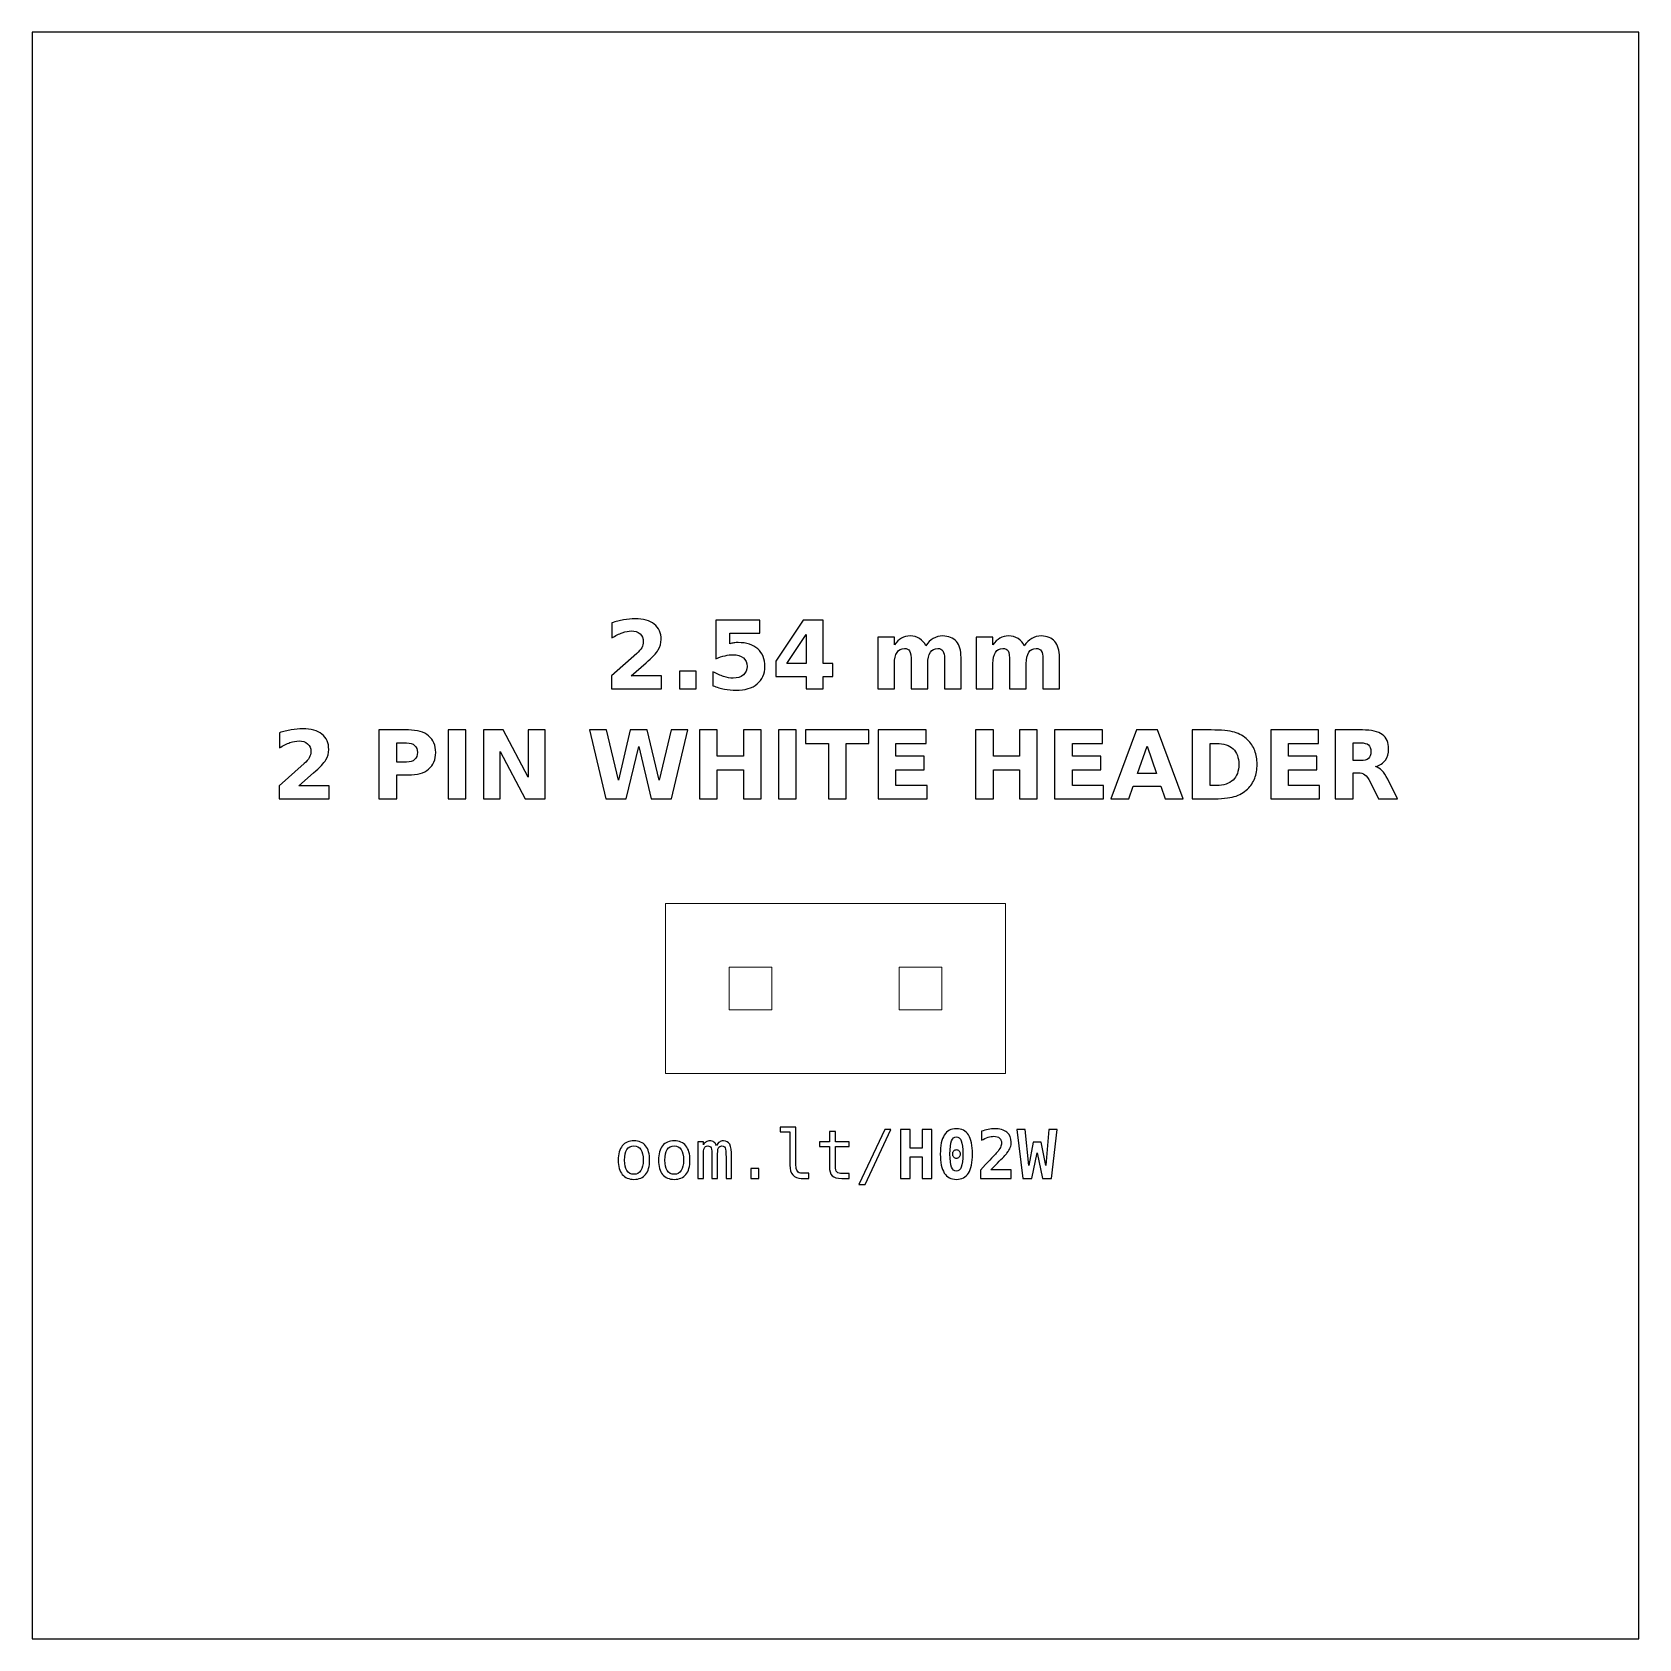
# Model space of a CAD drawing. Header units: centimetres. Extents: x -11.7 to -9.3, y -16.05 to -13.65.
import ezdxf

# ---------------------------------------------------------------- set-up
doc = ezdxf.new("R2010")
doc.units = ezdxf.units.CM
doc.header["$MEASUREMENT"] = 0
doc.layers.add('Layer 1', color=7, linetype='Continuous')

msp = doc.modelspace()

# ---------------------------------------------------------------- linework, layer by layer
at = {"layer": 'Layer 1', "color": 7}
msp.add_lwpolyline([(-11.7, -16.05), (-9.3, -16.05), (-9.3, -13.65), (-11.7, -13.65), (-11.7, -16.05)], close=True, dxfattribs=at)
at = {"layer": 'Layer 1', "color": 7, "lineweight": 20}
for points in [[(-10.75401, -15.20555), (-10.24601, -15.20555), (-10.24601, -14.95155), (-10.75401, -14.95155), (-10.75401, -15.20555)], [(-10.65901, -15.11055), (-10.59501, -15.11055), (-10.59501, -15.04655), (-10.65901, -15.04655), (-10.65901, -15.11055)], [(-10.40501, -15.11055), (-10.34101, -15.11055), (-10.34101, -15.04655), (-10.40501, -15.04655), (-10.40501, -15.11055)]]:
    msp.add_lwpolyline(points, close=True, dxfattribs=at)
at = {"layer": 'Layer 1', "color": 250}
for points, knots in [([(-10.80503, -14.61152), (-10.80503, -14.61152), (-10.75975, -14.61152), (-10.75975, -14.61152), (-10.75975, -14.61152), (-10.75975, -14.61152), (-10.75975, -14.63102), (-10.75975, -14.63102), (-10.75975, -14.63102), (-10.75975, -14.63102), (-10.83452, -14.63102), (-10.83452, -14.63102), (-10.83452, -14.63102), (-10.83452, -14.63102), (-10.83452, -14.61152), (-10.83452, -14.61152), (-10.83452, -14.61152), (-10.83452, -14.61152), (-10.79696, -14.57839), (-10.79696, -14.57839), (-10.79696, -14.57839), (-10.7936, -14.57535), (-10.79113, -14.57239), (-10.78953, -14.5695), (-10.78953, -14.5695), (-10.78791, -14.5666), (-10.78711, -14.56359), (-10.78711, -14.56046), (-10.78711, -14.56046), (-10.78711, -14.55564), (-10.78873, -14.55176), (-10.79197, -14.54882), (-10.79197, -14.54882), (-10.7952, -14.54588), (-10.7995, -14.54443), (-10.80489, -14.54443), (-10.80489, -14.54443), (-10.80902, -14.54443), (-10.81354, -14.54532), (-10.81846, -14.54708), (-10.81846, -14.54708), (-10.82337, -14.54885), (-10.82864, -14.55148), (-10.83424, -14.55496), (-10.83424, -14.55496), (-10.83424, -14.55496), (-10.83424, -14.53236), (-10.83424, -14.53236), (-10.83424, -14.53236), (-10.82826, -14.53039), (-10.82236, -14.52888), (-10.81653, -14.52785), (-10.81653, -14.52785), (-10.81069, -14.52681), (-10.80498, -14.52629), (-10.79936, -14.52629), (-10.79936, -14.52629), (-10.78706, -14.52629), (-10.77749, -14.529), (-10.77067, -14.53443), (-10.77067, -14.53443), (-10.76385, -14.53984), (-10.76044, -14.54739), (-10.76044, -14.5571), (-10.76044, -14.5571), (-10.76044, -14.5627), (-10.76189, -14.56792), (-10.76479, -14.57277), (-10.76479, -14.57277), (-10.76768, -14.57761), (-10.77377, -14.5841), (-10.78304, -14.59224), (-10.78304, -14.59224), (-10.78304, -14.59224), (-10.80503, -14.61152), (-10.80503, -14.61152)], [0, 0, 0, 0, 0.0526316, 0.0526316, 0.0526316, 0.0526316, 0.1052632, 0.1052632, 0.1052632, 0.1052632, 0.1578947, 0.1578947, 0.1578947, 0.1578947, 0.2105263, 0.2105263, 0.2105263, 0.2105263, 0.2631579, 0.2631579, 0.2631579, 0.2631579, 0.3157895, 0.3157895, 0.3157895, 0.3157895, 0.3684211, 0.3684211, 0.3684211, 0.3684211, 0.4210526, 0.4210526, 0.4210526, 0.4210526, 0.4736842, 0.4736842, 0.4736842, 0.4736842, 0.5263158, 0.5263158, 0.5263158, 0.5263158, 0.5789474, 0.5789474, 0.5789474, 0.5789474, 0.6315789, 0.6315789, 0.6315789, 0.6315789, 0.6842105, 0.6842105, 0.6842105, 0.6842105, 0.7368421, 0.7368421, 0.7368421, 0.7368421, 0.7894737, 0.7894737, 0.7894737, 0.7894737, 0.8421053, 0.8421053, 0.8421053, 0.8421053, 0.8947368, 0.8947368, 0.8947368, 0.8947368, 0.9473684, 0.9473684, 0.9473684, 0.9473684, 1, 1, 1, 1]), ([(-10.67894, -14.52815), (-10.67894, -14.52815), (-10.613, -14.52815), (-10.613, -14.52815), (-10.613, -14.52815), (-10.613, -14.52815), (-10.613, -14.54765), (-10.613, -14.54765), (-10.613, -14.54765), (-10.613, -14.54765), (-10.6578, -14.54765), (-10.6578, -14.54765), (-10.6578, -14.54765), (-10.6578, -14.54765), (-10.6578, -14.56357), (-10.6578, -14.56357), (-10.6578, -14.56357), (-10.65578, -14.56303), (-10.65375, -14.56261), (-10.65171, -14.5623), (-10.65171, -14.5623), (-10.64966, -14.56199), (-10.64752, -14.56185), (-10.64533, -14.56185), (-10.64533, -14.56185), (-10.63278, -14.56185), (-10.62302, -14.56498), (-10.61603, -14.57126), (-10.61603, -14.57126), (-10.60905, -14.57752), (-10.60557, -14.58626), (-10.60557, -14.59746), (-10.60557, -14.59746), (-10.60557, -14.60858), (-10.60938, -14.61729), (-10.61697, -14.62359), (-10.61697, -14.62359), (-10.62457, -14.62987), (-10.63513, -14.63302), (-10.64863, -14.63302), (-10.64863, -14.63302), (-10.65446, -14.63302), (-10.66025, -14.63245), (-10.66596, -14.63133), (-10.66596, -14.63133), (-10.67168, -14.6302), (-10.67737, -14.6285), (-10.68301, -14.6262), (-10.68301, -14.6262), (-10.68301, -14.6262), (-10.68301, -14.60531), (-10.68301, -14.60531), (-10.68301, -14.60531), (-10.67741, -14.60854), (-10.6721, -14.61094), (-10.66707, -14.61253), (-10.66707, -14.61253), (-10.66203, -14.61416), (-10.65728, -14.61496), (-10.65284, -14.61496), (-10.65284, -14.61496), (-10.64639, -14.61496), (-10.64134, -14.61338), (-10.63764, -14.61023), (-10.63764, -14.61023), (-10.63395, -14.6071), (-10.63209, -14.60285), (-10.63209, -14.59746), (-10.63209, -14.59746), (-10.63209, -14.59205), (-10.63395, -14.58779), (-10.63764, -14.58467), (-10.63764, -14.58467), (-10.64134, -14.58154), (-10.64639, -14.57999), (-10.65284, -14.57999), (-10.65284, -14.57999), (-10.65665, -14.57999), (-10.66072, -14.58048), (-10.66502, -14.58147), (-10.66502, -14.58147), (-10.66935, -14.58245), (-10.67398, -14.58398), (-10.67894, -14.58605), (-10.67894, -14.58605), (-10.67894, -14.58605), (-10.67894, -14.52815), (-10.67894, -14.52815)], [0, 0, 0, 0, 0.0454545, 0.0454545, 0.0454545, 0.0454545, 0.0909091, 0.0909091, 0.0909091, 0.0909091, 0.1363636, 0.1363636, 0.1363636, 0.1363636, 0.1818182, 0.1818182, 0.1818182, 0.1818182, 0.2272727, 0.2272727, 0.2272727, 0.2272727, 0.2727273, 0.2727273, 0.2727273, 0.2727273, 0.3181818, 0.3181818, 0.3181818, 0.3181818, 0.3636364, 0.3636364, 0.3636364, 0.3636364, 0.4090909, 0.4090909, 0.4090909, 0.4090909, 0.4545455, 0.4545455, 0.4545455, 0.4545455, 0.5, 0.5, 0.5, 0.5, 0.5454545, 0.5454545, 0.5454545, 0.5454545, 0.5909091, 0.5909091, 0.5909091, 0.5909091, 0.6363636, 0.6363636, 0.6363636, 0.6363636, 0.6818182, 0.6818182, 0.6818182, 0.6818182, 0.7272727, 0.7272727, 0.7272727, 0.7272727, 0.7727273, 0.7727273, 0.7727273, 0.7727273, 0.8181818, 0.8181818, 0.8181818, 0.8181818, 0.8636364, 0.8636364, 0.8636364, 0.8636364, 0.9090909, 0.9090909, 0.9090909, 0.9090909, 0.9545455, 0.9545455, 0.9545455, 0.9545455, 1, 1, 1, 1]), ([(-10.54816, -14.52815), (-10.54816, -14.52815), (-10.51866, -14.52815), (-10.51866, -14.52815), (-10.51866, -14.52815), (-10.51866, -14.52815), (-10.51866, -14.59306), (-10.51866, -14.59306), (-10.51866, -14.59306), (-10.51866, -14.59306), (-10.50399, -14.59306), (-10.50399, -14.59306), (-10.50399, -14.59306), (-10.50399, -14.59306), (-10.50399, -14.61228), (-10.50399, -14.61228), (-10.50399, -14.61228), (-10.50399, -14.61228), (-10.51866, -14.61228), (-10.51866, -14.61228), (-10.51866, -14.61228), (-10.51866, -14.61228), (-10.51866, -14.63102), (-10.51866, -14.63102), (-10.51866, -14.63102), (-10.51866, -14.63102), (-10.54373, -14.63102), (-10.54373, -14.63102), (-10.54373, -14.63102), (-10.54373, -14.63102), (-10.54373, -14.61228), (-10.54373, -14.61228), (-10.54373, -14.61228), (-10.54373, -14.61228), (-10.58936, -14.61228), (-10.58936, -14.61228), (-10.58936, -14.61228), (-10.58936, -14.61228), (-10.58936, -14.58953), (-10.58936, -14.58953), (-10.58936, -14.58953), (-10.58936, -14.58953), (-10.54816, -14.52815), (-10.54816, -14.52815)], [0, 0, 0, 0, 0.0909091, 0.0909091, 0.0909091, 0.0909091, 0.1818182, 0.1818182, 0.1818182, 0.1818182, 0.2727273, 0.2727273, 0.2727273, 0.2727273, 0.3636364, 0.3636364, 0.3636364, 0.3636364, 0.4545455, 0.4545455, 0.4545455, 0.4545455, 0.5454545, 0.5454545, 0.5454545, 0.5454545, 0.6363636, 0.6363636, 0.6363636, 0.6363636, 0.7272727, 0.7272727, 0.7272727, 0.7272727, 0.8181818, 0.8181818, 0.8181818, 0.8181818, 0.9090909, 0.9090909, 0.9090909, 0.9090909, 1, 1, 1, 1]), ([(-10.54373, -14.55), (-10.54373, -14.55), (-10.57283, -14.59306), (-10.57283, -14.59306), (-10.57283, -14.59306), (-10.57283, -14.59306), (-10.54373, -14.59306), (-10.54373, -14.59306), (-10.54373, -14.59306), (-10.54373, -14.59306), (-10.54373, -14.55), (-10.54373, -14.55)], [0, 0, 0, 0, 0.3333333, 0.3333333, 0.3333333, 0.3333333, 0.6666667, 0.6666667, 0.6666667, 0.6666667, 1, 1, 1, 1]), ([(-10.36502, -14.56667), (-10.36189, -14.5619), (-10.3582, -14.55825), (-10.35389, -14.55576), (-10.35389, -14.55576), (-10.34959, -14.55324), (-10.34489, -14.552), (-10.33974, -14.552), (-10.33974, -14.552), (-10.33087, -14.552), (-10.32412, -14.55473), (-10.31949, -14.56021), (-10.31949, -14.56021), (-10.31485, -14.56566), (-10.31252, -14.57361), (-10.31252, -14.58403), (-10.31252, -14.58403), (-10.31252, -14.58403), (-10.31252, -14.63102), (-10.31252, -14.63102), (-10.31252, -14.63102), (-10.31252, -14.63102), (-10.33734, -14.63102), (-10.33734, -14.63102), (-10.33734, -14.63102), (-10.33734, -14.63102), (-10.33734, -14.59078), (-10.33734, -14.59078), (-10.33734, -14.59078), (-10.33729, -14.59019), (-10.33727, -14.58958), (-10.33724, -14.58892), (-10.33724, -14.58892), (-10.33722, -14.58829), (-10.3372, -14.58737), (-10.3372, -14.58617), (-10.3372, -14.58617), (-10.3372, -14.58071), (-10.33799, -14.57674), (-10.33962, -14.57429), (-10.33962, -14.57429), (-10.34122, -14.57182), (-10.3438, -14.5706), (-10.34738, -14.5706), (-10.34738, -14.5706), (-10.35208, -14.5706), (-10.35568, -14.57253), (-10.35824, -14.57639), (-10.35824, -14.57639), (-10.36078, -14.58024), (-10.3621, -14.58582), (-10.3622, -14.59313), (-10.3622, -14.59313), (-10.3622, -14.59313), (-10.3622, -14.63102), (-10.3622, -14.63102), (-10.3622, -14.63102), (-10.3622, -14.63102), (-10.38701, -14.63102), (-10.38701, -14.63102), (-10.38701, -14.63102), (-10.38701, -14.63102), (-10.38701, -14.59078), (-10.38701, -14.59078), (-10.38701, -14.59078), (-10.38701, -14.58224), (-10.38774, -14.57674), (-10.38922, -14.57429), (-10.38922, -14.57429), (-10.39068, -14.57182), (-10.39329, -14.5706), (-10.39705, -14.5706), (-10.39705, -14.5706), (-10.4018, -14.5706), (-10.40545, -14.57255), (-10.40801, -14.57643), (-10.40801, -14.57643), (-10.41057, -14.58031), (-10.41187, -14.58584), (-10.41187, -14.59306), (-10.41187, -14.59306), (-10.41187, -14.59306), (-10.41187, -14.63102), (-10.41187, -14.63102), (-10.41187, -14.63102), (-10.41187, -14.63102), (-10.43668, -14.63102), (-10.43668, -14.63102), (-10.43668, -14.63102), (-10.43668, -14.63102), (-10.43668, -14.55386), (-10.43668, -14.55386), (-10.43668, -14.55386), (-10.43668, -14.55386), (-10.41187, -14.55386), (-10.41187, -14.55386), (-10.41187, -14.55386), (-10.41187, -14.55386), (-10.41187, -14.56517), (-10.41187, -14.56517), (-10.41187, -14.56517), (-10.40883, -14.56079), (-10.40535, -14.55753), (-10.40142, -14.55531), (-10.40142, -14.55531), (-10.3975, -14.5531), (-10.39317, -14.552), (-10.38844, -14.552), (-10.38844, -14.552), (-10.38313, -14.552), (-10.3784, -14.55329), (-10.37433, -14.55586), (-10.37433, -14.55586), (-10.37024, -14.55844), (-10.36713, -14.56204), (-10.36502, -14.56667)], [0, 0, 0, 0, 0.0344828, 0.0344828, 0.0344828, 0.0344828, 0.0689655, 0.0689655, 0.0689655, 0.0689655, 0.1034483, 0.1034483, 0.1034483, 0.1034483, 0.137931, 0.137931, 0.137931, 0.137931, 0.1724138, 0.1724138, 0.1724138, 0.1724138, 0.2068966, 0.2068966, 0.2068966, 0.2068966, 0.2413793, 0.2413793, 0.2413793, 0.2413793, 0.2758621, 0.2758621, 0.2758621, 0.2758621, 0.3103448, 0.3103448, 0.3103448, 0.3103448, 0.3448276, 0.3448276, 0.3448276, 0.3448276, 0.3793103, 0.3793103, 0.3793103, 0.3793103, 0.4137931, 0.4137931, 0.4137931, 0.4137931, 0.4482759, 0.4482759, 0.4482759, 0.4482759, 0.4827586, 0.4827586, 0.4827586, 0.4827586, 0.5172414, 0.5172414, 0.5172414, 0.5172414, 0.5517241, 0.5517241, 0.5517241, 0.5517241, 0.5862069, 0.5862069, 0.5862069, 0.5862069, 0.6206897, 0.6206897, 0.6206897, 0.6206897, 0.6551724, 0.6551724, 0.6551724, 0.6551724, 0.6896552, 0.6896552, 0.6896552, 0.6896552, 0.7241379, 0.7241379, 0.7241379, 0.7241379, 0.7586207, 0.7586207, 0.7586207, 0.7586207, 0.7931034, 0.7931034, 0.7931034, 0.7931034, 0.8275862, 0.8275862, 0.8275862, 0.8275862, 0.862069, 0.862069, 0.862069, 0.862069, 0.8965517, 0.8965517, 0.8965517, 0.8965517, 0.9310345, 0.9310345, 0.9310345, 0.9310345, 0.9655172, 0.9655172, 0.9655172, 0.9655172, 1, 1, 1, 1]), ([(-10.21798, -14.56667), (-10.21485, -14.5619), (-10.21116, -14.55825), (-10.20685, -14.55576), (-10.20685, -14.55576), (-10.20255, -14.55324), (-10.19785, -14.552), (-10.1927, -14.552), (-10.1927, -14.552), (-10.18383, -14.552), (-10.17708, -14.55473), (-10.17245, -14.56021), (-10.17245, -14.56021), (-10.16781, -14.56566), (-10.16548, -14.57361), (-10.16548, -14.58403), (-10.16548, -14.58403), (-10.16548, -14.58403), (-10.16548, -14.63102), (-10.16548, -14.63102), (-10.16548, -14.63102), (-10.16548, -14.63102), (-10.1903, -14.63102), (-10.1903, -14.63102), (-10.1903, -14.63102), (-10.1903, -14.63102), (-10.1903, -14.59078), (-10.1903, -14.59078), (-10.1903, -14.59078), (-10.19025, -14.59019), (-10.19023, -14.58958), (-10.1902, -14.58892), (-10.1902, -14.58892), (-10.19018, -14.58829), (-10.19016, -14.58737), (-10.19016, -14.58617), (-10.19016, -14.58617), (-10.19016, -14.58071), (-10.19095, -14.57674), (-10.19258, -14.57429), (-10.19258, -14.57429), (-10.19418, -14.57182), (-10.19676, -14.5706), (-10.20034, -14.5706), (-10.20034, -14.5706), (-10.20504, -14.5706), (-10.20864, -14.57253), (-10.2112, -14.57639), (-10.2112, -14.57639), (-10.21374, -14.58024), (-10.21506, -14.58582), (-10.21516, -14.59313), (-10.21516, -14.59313), (-10.21516, -14.59313), (-10.21516, -14.63102), (-10.21516, -14.63102), (-10.21516, -14.63102), (-10.21516, -14.63102), (-10.23997, -14.63102), (-10.23997, -14.63102), (-10.23997, -14.63102), (-10.23997, -14.63102), (-10.23997, -14.59078), (-10.23997, -14.59078), (-10.23997, -14.59078), (-10.23997, -14.58224), (-10.2407, -14.57674), (-10.24218, -14.57429), (-10.24218, -14.57429), (-10.24364, -14.57182), (-10.24625, -14.5706), (-10.25001, -14.5706), (-10.25001, -14.5706), (-10.25476, -14.5706), (-10.25841, -14.57255), (-10.26097, -14.57643), (-10.26097, -14.57643), (-10.26353, -14.58031), (-10.26483, -14.58584), (-10.26483, -14.59306), (-10.26483, -14.59306), (-10.26483, -14.59306), (-10.26483, -14.63102), (-10.26483, -14.63102), (-10.26483, -14.63102), (-10.26483, -14.63102), (-10.28964, -14.63102), (-10.28964, -14.63102), (-10.28964, -14.63102), (-10.28964, -14.63102), (-10.28964, -14.55386), (-10.28964, -14.55386), (-10.28964, -14.55386), (-10.28964, -14.55386), (-10.26483, -14.55386), (-10.26483, -14.55386), (-10.26483, -14.55386), (-10.26483, -14.55386), (-10.26483, -14.56517), (-10.26483, -14.56517), (-10.26483, -14.56517), (-10.26179, -14.56079), (-10.25831, -14.55753), (-10.25438, -14.55531), (-10.25438, -14.55531), (-10.25046, -14.5531), (-10.24613, -14.552), (-10.2414, -14.552), (-10.2414, -14.552), (-10.23609, -14.552), (-10.23136, -14.55329), (-10.22729, -14.55586), (-10.22729, -14.55586), (-10.2232, -14.55844), (-10.22009, -14.56204), (-10.21798, -14.56667)], [0, 0, 0, 0, 0.0344828, 0.0344828, 0.0344828, 0.0344828, 0.0689655, 0.0689655, 0.0689655, 0.0689655, 0.1034483, 0.1034483, 0.1034483, 0.1034483, 0.137931, 0.137931, 0.137931, 0.137931, 0.1724138, 0.1724138, 0.1724138, 0.1724138, 0.2068966, 0.2068966, 0.2068966, 0.2068966, 0.2413793, 0.2413793, 0.2413793, 0.2413793, 0.2758621, 0.2758621, 0.2758621, 0.2758621, 0.3103448, 0.3103448, 0.3103448, 0.3103448, 0.3448276, 0.3448276, 0.3448276, 0.3448276, 0.3793103, 0.3793103, 0.3793103, 0.3793103, 0.4137931, 0.4137931, 0.4137931, 0.4137931, 0.4482759, 0.4482759, 0.4482759, 0.4482759, 0.4827586, 0.4827586, 0.4827586, 0.4827586, 0.5172414, 0.5172414, 0.5172414, 0.5172414, 0.5517241, 0.5517241, 0.5517241, 0.5517241, 0.5862069, 0.5862069, 0.5862069, 0.5862069, 0.6206897, 0.6206897, 0.6206897, 0.6206897, 0.6551724, 0.6551724, 0.6551724, 0.6551724, 0.6896552, 0.6896552, 0.6896552, 0.6896552, 0.7241379, 0.7241379, 0.7241379, 0.7241379, 0.7586207, 0.7586207, 0.7586207, 0.7586207, 0.7931034, 0.7931034, 0.7931034, 0.7931034, 0.8275862, 0.8275862, 0.8275862, 0.8275862, 0.862069, 0.862069, 0.862069, 0.862069, 0.8965517, 0.8965517, 0.8965517, 0.8965517, 0.9310345, 0.9310345, 0.9310345, 0.9310345, 0.9655172, 0.9655172, 0.9655172, 0.9655172, 1, 1, 1, 1]), ([(-10.73311, -14.60435), (-10.73311, -14.60435), (-10.70829, -14.60435), (-10.70829, -14.60435), (-10.70829, -14.60435), (-10.70829, -14.60435), (-10.70829, -14.63102), (-10.70829, -14.63102), (-10.70829, -14.63102), (-10.70829, -14.63102), (-10.73311, -14.63102), (-10.73311, -14.63102), (-10.73311, -14.63102), (-10.73311, -14.63102), (-10.73311, -14.60435), (-10.73311, -14.60435)], [0, 0, 0, 0, 0.25, 0.25, 0.25, 0.25, 0.5, 0.5, 0.5, 0.5, 0.75, 0.75, 0.75, 0.75, 1, 1, 1, 1]), ([(-11.30151, -14.77577), (-11.30151, -14.77577), (-11.25623, -14.77577), (-11.25623, -14.77577), (-11.25623, -14.77577), (-11.25623, -14.77577), (-11.25623, -14.79527), (-11.25623, -14.79527), (-11.25623, -14.79527), (-11.25623, -14.79527), (-11.331, -14.79527), (-11.331, -14.79527), (-11.331, -14.79527), (-11.331, -14.79527), (-11.331, -14.77577), (-11.331, -14.77577), (-11.331, -14.77577), (-11.331, -14.77577), (-11.29344, -14.74264), (-11.29344, -14.74264), (-11.29344, -14.74264), (-11.29008, -14.7396), (-11.28761, -14.73664), (-11.28601, -14.73375), (-11.28601, -14.73375), (-11.28439, -14.73085), (-11.28359, -14.72784), (-11.28359, -14.72471), (-11.28359, -14.72471), (-11.28359, -14.71989), (-11.28521, -14.71601), (-11.28845, -14.71307), (-11.28845, -14.71307), (-11.29168, -14.71013), (-11.29598, -14.70868), (-11.30137, -14.70868), (-11.30137, -14.70868), (-11.3055, -14.70868), (-11.31002, -14.70957), (-11.31494, -14.71133), (-11.31494, -14.71133), (-11.31985, -14.7131), (-11.32512, -14.71573), (-11.33072, -14.71921), (-11.33072, -14.71921), (-11.33072, -14.71921), (-11.33072, -14.69661), (-11.33072, -14.69661), (-11.33072, -14.69661), (-11.32474, -14.69464), (-11.31884, -14.69313), (-11.31301, -14.6921), (-11.31301, -14.6921), (-11.30717, -14.69106), (-11.30146, -14.69054), (-11.29584, -14.69054), (-11.29584, -14.69054), (-11.28354, -14.69054), (-11.27397, -14.69325), (-11.26715, -14.69868), (-11.26715, -14.69868), (-11.26033, -14.70409), (-11.25692, -14.71164), (-11.25692, -14.72135), (-11.25692, -14.72135), (-11.25692, -14.72695), (-11.25837, -14.73217), (-11.26127, -14.73702), (-11.26127, -14.73702), (-11.26416, -14.74186), (-11.27025, -14.74835), (-11.27952, -14.75649), (-11.27952, -14.75649), (-11.27952, -14.75649), (-11.30151, -14.77577), (-11.30151, -14.77577)], [0, 0, 0, 0, 0.0526316, 0.0526316, 0.0526316, 0.0526316, 0.1052632, 0.1052632, 0.1052632, 0.1052632, 0.1578947, 0.1578947, 0.1578947, 0.1578947, 0.2105263, 0.2105263, 0.2105263, 0.2105263, 0.2631579, 0.2631579, 0.2631579, 0.2631579, 0.3157895, 0.3157895, 0.3157895, 0.3157895, 0.3684211, 0.3684211, 0.3684211, 0.3684211, 0.4210526, 0.4210526, 0.4210526, 0.4210526, 0.4736842, 0.4736842, 0.4736842, 0.4736842, 0.5263158, 0.5263158, 0.5263158, 0.5263158, 0.5789474, 0.5789474, 0.5789474, 0.5789474, 0.6315789, 0.6315789, 0.6315789, 0.6315789, 0.6842105, 0.6842105, 0.6842105, 0.6842105, 0.7368421, 0.7368421, 0.7368421, 0.7368421, 0.7894737, 0.7894737, 0.7894737, 0.7894737, 0.8421053, 0.8421053, 0.8421053, 0.8421053, 0.8947368, 0.8947368, 0.8947368, 0.8947368, 0.9473684, 0.9473684, 0.9473684, 0.9473684, 1, 1, 1, 1]), ([(-11.18189, -14.6924), (-11.18189, -14.6924), (-11.13787, -14.6924), (-11.13787, -14.6924), (-11.13787, -14.6924), (-11.12477, -14.6924), (-11.11472, -14.69532), (-11.10771, -14.70113), (-11.10771, -14.70113), (-11.10071, -14.70694), (-11.0972, -14.71521), (-11.0972, -14.72596), (-11.0972, -14.72596), (-11.0972, -14.73673), (-11.10071, -14.74503), (-11.10771, -14.75084), (-11.10771, -14.75084), (-11.11472, -14.75665), (-11.12477, -14.75957), (-11.13787, -14.75957), (-11.13787, -14.75957), (-11.13787, -14.75957), (-11.15536, -14.75957), (-11.15536, -14.75957), (-11.15536, -14.75957), (-11.15536, -14.75957), (-11.15536, -14.79527), (-11.15536, -14.79527), (-11.15536, -14.79527), (-11.15536, -14.79527), (-11.18189, -14.79527), (-11.18189, -14.79527), (-11.18189, -14.79527), (-11.18189, -14.79527), (-11.18189, -14.6924), (-11.18189, -14.6924)], [0, 0, 0, 0, 0.1111111, 0.1111111, 0.1111111, 0.1111111, 0.2222222, 0.2222222, 0.2222222, 0.2222222, 0.3333333, 0.3333333, 0.3333333, 0.3333333, 0.4444444, 0.4444444, 0.4444444, 0.4444444, 0.5555556, 0.5555556, 0.5555556, 0.5555556, 0.6666667, 0.6666667, 0.6666667, 0.6666667, 0.7777778, 0.7777778, 0.7777778, 0.7777778, 0.8888889, 0.8888889, 0.8888889, 0.8888889, 1, 1, 1, 1]), ([(-11.15536, -14.71162), (-11.15536, -14.71162), (-11.15536, -14.74035), (-11.15536, -14.74035), (-11.15536, -14.74035), (-11.15536, -14.74035), (-11.14069, -14.74035), (-11.14069, -14.74035), (-11.14069, -14.74035), (-11.13554, -14.74035), (-11.13156, -14.73911), (-11.12876, -14.73659), (-11.12876, -14.73659), (-11.12596, -14.7341), (-11.12455, -14.73055), (-11.12455, -14.72596), (-11.12455, -14.72596), (-11.12455, -14.72135), (-11.12596, -14.71782), (-11.12876, -14.71533), (-11.12876, -14.71533), (-11.13156, -14.71286), (-11.13554, -14.71162), (-11.14069, -14.71162), (-11.14069, -14.71162), (-11.14069, -14.71162), (-11.15536, -14.71162), (-11.15536, -14.71162)], [0, 0, 0, 0, 0.1428571, 0.1428571, 0.1428571, 0.1428571, 0.2857143, 0.2857143, 0.2857143, 0.2857143, 0.4285714, 0.4285714, 0.4285714, 0.4285714, 0.5714286, 0.5714286, 0.5714286, 0.5714286, 0.7142857, 0.7142857, 0.7142857, 0.7142857, 0.8571429, 0.8571429, 0.8571429, 0.8571429, 1, 1, 1, 1]), ([(-11.07848, -14.6924), (-11.07848, -14.6924), (-11.05195, -14.6924), (-11.05195, -14.6924), (-11.05195, -14.6924), (-11.05195, -14.6924), (-11.05195, -14.79527), (-11.05195, -14.79527), (-11.05195, -14.79527), (-11.05195, -14.79527), (-11.07848, -14.79527), (-11.07848, -14.79527), (-11.07848, -14.79527), (-11.07848, -14.79527), (-11.07848, -14.6924), (-11.07848, -14.6924)], [0, 0, 0, 0, 0.25, 0.25, 0.25, 0.25, 0.5, 0.5, 0.5, 0.5, 0.75, 0.75, 0.75, 0.75, 1, 1, 1, 1]), ([(-11.02599, -14.6924), (-11.02599, -14.6924), (-10.99636, -14.6924), (-10.99636, -14.6924), (-10.99636, -14.6924), (-10.99636, -14.6924), (-10.95894, -14.76296), (-10.95894, -14.76296), (-10.95894, -14.76296), (-10.95894, -14.76296), (-10.95894, -14.6924), (-10.95894, -14.6924), (-10.95894, -14.6924), (-10.95894, -14.6924), (-10.9338, -14.6924), (-10.9338, -14.6924), (-10.9338, -14.6924), (-10.9338, -14.6924), (-10.9338, -14.79527), (-10.9338, -14.79527), (-10.9338, -14.79527), (-10.9338, -14.79527), (-10.96343, -14.79527), (-10.96343, -14.79527), (-10.96343, -14.79527), (-10.96343, -14.79527), (-11.00085, -14.72471), (-11.00085, -14.72471), (-11.00085, -14.72471), (-11.00085, -14.72471), (-11.00085, -14.79527), (-11.00085, -14.79527), (-11.00085, -14.79527), (-11.00085, -14.79527), (-11.02599, -14.79527), (-11.02599, -14.79527), (-11.02599, -14.79527), (-11.02599, -14.79527), (-11.02599, -14.6924), (-11.02599, -14.6924)], [0, 0, 0, 0, 0.1, 0.1, 0.1, 0.1, 0.2, 0.2, 0.2, 0.2, 0.3, 0.3, 0.3, 0.3, 0.4, 0.4, 0.4, 0.4, 0.5, 0.5, 0.5, 0.5, 0.6, 0.6, 0.6, 0.6, 0.7, 0.7, 0.7, 0.7, 0.8, 0.8, 0.8, 0.8, 0.9, 0.9, 0.9, 0.9, 1, 1, 1, 1]), ([(-10.86752, -14.6924), (-10.86752, -14.6924), (-10.8421, -14.6924), (-10.8421, -14.6924), (-10.8421, -14.6924), (-10.8421, -14.6924), (-10.82432, -14.76717), (-10.82432, -14.76717), (-10.82432, -14.76717), (-10.82432, -14.76717), (-10.80668, -14.6924), (-10.80668, -14.6924), (-10.80668, -14.6924), (-10.80668, -14.6924), (-10.78111, -14.6924), (-10.78111, -14.6924), (-10.78111, -14.6924), (-10.78111, -14.6924), (-10.76348, -14.76717), (-10.76348, -14.76717), (-10.76348, -14.76717), (-10.76348, -14.76717), (-10.7457, -14.6924), (-10.7457, -14.6924), (-10.7457, -14.6924), (-10.7457, -14.6924), (-10.72048, -14.6924), (-10.72048, -14.6924), (-10.72048, -14.6924), (-10.72048, -14.6924), (-10.74473, -14.79527), (-10.74473, -14.79527), (-10.74473, -14.79527), (-10.74473, -14.79527), (-10.77533, -14.79527), (-10.77533, -14.79527), (-10.77533, -14.79527), (-10.77533, -14.79527), (-10.794, -14.71707), (-10.794, -14.71707), (-10.794, -14.71707), (-10.794, -14.71707), (-10.81246, -14.79527), (-10.81246, -14.79527), (-10.81246, -14.79527), (-10.81246, -14.79527), (-10.84306, -14.79527), (-10.84306, -14.79527), (-10.84306, -14.79527), (-10.84306, -14.79527), (-10.86752, -14.6924), (-10.86752, -14.6924)], [0, 0, 0, 0, 0.0769231, 0.0769231, 0.0769231, 0.0769231, 0.1538462, 0.1538462, 0.1538462, 0.1538462, 0.2307692, 0.2307692, 0.2307692, 0.2307692, 0.3076923, 0.3076923, 0.3076923, 0.3076923, 0.3846154, 0.3846154, 0.3846154, 0.3846154, 0.4615385, 0.4615385, 0.4615385, 0.4615385, 0.5384615, 0.5384615, 0.5384615, 0.5384615, 0.6153846, 0.6153846, 0.6153846, 0.6153846, 0.6923077, 0.6923077, 0.6923077, 0.6923077, 0.7692308, 0.7692308, 0.7692308, 0.7692308, 0.8461538, 0.8461538, 0.8461538, 0.8461538, 0.9230769, 0.9230769, 0.9230769, 0.9230769, 1, 1, 1, 1]), ([(-10.70313, -14.6924), (-10.70313, -14.6924), (-10.6766, -14.6924), (-10.6766, -14.6924), (-10.6766, -14.6924), (-10.6766, -14.6924), (-10.6766, -14.73161), (-10.6766, -14.73161), (-10.6766, -14.73161), (-10.6766, -14.73161), (-10.63747, -14.73161), (-10.63747, -14.73161), (-10.63747, -14.73161), (-10.63747, -14.73161), (-10.63747, -14.6924), (-10.63747, -14.6924), (-10.63747, -14.6924), (-10.63747, -14.6924), (-10.61094, -14.6924), (-10.61094, -14.6924), (-10.61094, -14.6924), (-10.61094, -14.6924), (-10.61094, -14.79527), (-10.61094, -14.79527), (-10.61094, -14.79527), (-10.61094, -14.79527), (-10.63747, -14.79527), (-10.63747, -14.79527), (-10.63747, -14.79527), (-10.63747, -14.79527), (-10.63747, -14.75167), (-10.63747, -14.75167), (-10.63747, -14.75167), (-10.63747, -14.75167), (-10.6766, -14.75167), (-10.6766, -14.75167), (-10.6766, -14.75167), (-10.6766, -14.75167), (-10.6766, -14.79527), (-10.6766, -14.79527), (-10.6766, -14.79527), (-10.6766, -14.79527), (-10.70313, -14.79527), (-10.70313, -14.79527), (-10.70313, -14.79527), (-10.70313, -14.79527), (-10.70313, -14.6924), (-10.70313, -14.6924)], [0, 0, 0, 0, 0.0833333, 0.0833333, 0.0833333, 0.0833333, 0.1666667, 0.1666667, 0.1666667, 0.1666667, 0.25, 0.25, 0.25, 0.25, 0.3333333, 0.3333333, 0.3333333, 0.3333333, 0.4166667, 0.4166667, 0.4166667, 0.4166667, 0.5, 0.5, 0.5, 0.5, 0.5833333, 0.5833333, 0.5833333, 0.5833333, 0.6666667, 0.6666667, 0.6666667, 0.6666667, 0.75, 0.75, 0.75, 0.75, 0.8333333, 0.8333333, 0.8333333, 0.8333333, 0.9166667, 0.9166667, 0.9166667, 0.9166667, 1, 1, 1, 1]), ([(-10.58504, -14.6924), (-10.58504, -14.6924), (-10.55851, -14.6924), (-10.55851, -14.6924), (-10.55851, -14.6924), (-10.55851, -14.6924), (-10.55851, -14.79527), (-10.55851, -14.79527), (-10.55851, -14.79527), (-10.55851, -14.79527), (-10.58504, -14.79527), (-10.58504, -14.79527), (-10.58504, -14.79527), (-10.58504, -14.79527), (-10.58504, -14.6924), (-10.58504, -14.6924)], [0, 0, 0, 0, 0.25, 0.25, 0.25, 0.25, 0.5, 0.5, 0.5, 0.5, 0.75, 0.75, 0.75, 0.75, 1, 1, 1, 1]), ([(-10.54483, -14.6924), (-10.54483, -14.6924), (-10.45003, -14.6924), (-10.45003, -14.6924), (-10.45003, -14.6924), (-10.45003, -14.6924), (-10.45003, -14.71246), (-10.45003, -14.71246), (-10.45003, -14.71246), (-10.45003, -14.71246), (-10.48413, -14.71246), (-10.48413, -14.71246), (-10.48413, -14.71246), (-10.48413, -14.71246), (-10.48413, -14.79527), (-10.48413, -14.79527), (-10.48413, -14.79527), (-10.48413, -14.79527), (-10.51066, -14.79527), (-10.51066, -14.79527), (-10.51066, -14.79527), (-10.51066, -14.79527), (-10.51066, -14.71246), (-10.51066, -14.71246), (-10.51066, -14.71246), (-10.51066, -14.71246), (-10.54483, -14.71246), (-10.54483, -14.71246), (-10.54483, -14.71246), (-10.54483, -14.71246), (-10.54483, -14.6924), (-10.54483, -14.6924)], [0, 0, 0, 0, 0.125, 0.125, 0.125, 0.125, 0.25, 0.25, 0.25, 0.25, 0.375, 0.375, 0.375, 0.375, 0.5, 0.5, 0.5, 0.5, 0.625, 0.625, 0.625, 0.625, 0.75, 0.75, 0.75, 0.75, 0.875, 0.875, 0.875, 0.875, 1, 1, 1, 1]), ([(-10.43629, -14.6924), (-10.43629, -14.6924), (-10.3647, -14.6924), (-10.3647, -14.6924), (-10.3647, -14.6924), (-10.3647, -14.6924), (-10.3647, -14.71246), (-10.3647, -14.71246), (-10.3647, -14.71246), (-10.3647, -14.71246), (-10.40976, -14.71246), (-10.40976, -14.71246), (-10.40976, -14.71246), (-10.40976, -14.71246), (-10.40976, -14.73161), (-10.40976, -14.73161), (-10.40976, -14.73161), (-10.40976, -14.73161), (-10.36741, -14.73161), (-10.36741, -14.73161), (-10.36741, -14.73161), (-10.36741, -14.73161), (-10.36741, -14.75167), (-10.36741, -14.75167), (-10.36741, -14.75167), (-10.36741, -14.75167), (-10.40976, -14.75167), (-10.40976, -14.75167), (-10.40976, -14.75167), (-10.40976, -14.75167), (-10.40976, -14.77521), (-10.40976, -14.77521), (-10.40976, -14.77521), (-10.40976, -14.77521), (-10.3632, -14.77521), (-10.3632, -14.77521), (-10.3632, -14.77521), (-10.3632, -14.77521), (-10.3632, -14.79527), (-10.3632, -14.79527), (-10.3632, -14.79527), (-10.3632, -14.79527), (-10.43629, -14.79527), (-10.43629, -14.79527), (-10.43629, -14.79527), (-10.43629, -14.79527), (-10.43629, -14.6924), (-10.43629, -14.6924)], [0, 0, 0, 0, 0.0833333, 0.0833333, 0.0833333, 0.0833333, 0.1666667, 0.1666667, 0.1666667, 0.1666667, 0.25, 0.25, 0.25, 0.25, 0.3333333, 0.3333333, 0.3333333, 0.3333333, 0.4166667, 0.4166667, 0.4166667, 0.4166667, 0.5, 0.5, 0.5, 0.5, 0.5833333, 0.5833333, 0.5833333, 0.5833333, 0.6666667, 0.6666667, 0.6666667, 0.6666667, 0.75, 0.75, 0.75, 0.75, 0.8333333, 0.8333333, 0.8333333, 0.8333333, 0.9166667, 0.9166667, 0.9166667, 0.9166667, 1, 1, 1, 1]), ([(-10.29076, -14.6924), (-10.29076, -14.6924), (-10.26423, -14.6924), (-10.26423, -14.6924), (-10.26423, -14.6924), (-10.26423, -14.6924), (-10.26423, -14.73161), (-10.26423, -14.73161), (-10.26423, -14.73161), (-10.26423, -14.73161), (-10.2251, -14.73161), (-10.2251, -14.73161), (-10.2251, -14.73161), (-10.2251, -14.73161), (-10.2251, -14.6924), (-10.2251, -14.6924), (-10.2251, -14.6924), (-10.2251, -14.6924), (-10.19857, -14.6924), (-10.19857, -14.6924), (-10.19857, -14.6924), (-10.19857, -14.6924), (-10.19857, -14.79527), (-10.19857, -14.79527), (-10.19857, -14.79527), (-10.19857, -14.79527), (-10.2251, -14.79527), (-10.2251, -14.79527), (-10.2251, -14.79527), (-10.2251, -14.79527), (-10.2251, -14.75167), (-10.2251, -14.75167), (-10.2251, -14.75167), (-10.2251, -14.75167), (-10.26423, -14.75167), (-10.26423, -14.75167), (-10.26423, -14.75167), (-10.26423, -14.75167), (-10.26423, -14.79527), (-10.26423, -14.79527), (-10.26423, -14.79527), (-10.26423, -14.79527), (-10.29076, -14.79527), (-10.29076, -14.79527), (-10.29076, -14.79527), (-10.29076, -14.79527), (-10.29076, -14.6924), (-10.29076, -14.6924)], [0, 0, 0, 0, 0.0833333, 0.0833333, 0.0833333, 0.0833333, 0.1666667, 0.1666667, 0.1666667, 0.1666667, 0.25, 0.25, 0.25, 0.25, 0.3333333, 0.3333333, 0.3333333, 0.3333333, 0.4166667, 0.4166667, 0.4166667, 0.4166667, 0.5, 0.5, 0.5, 0.5, 0.5833333, 0.5833333, 0.5833333, 0.5833333, 0.6666667, 0.6666667, 0.6666667, 0.6666667, 0.75, 0.75, 0.75, 0.75, 0.8333333, 0.8333333, 0.8333333, 0.8333333, 0.9166667, 0.9166667, 0.9166667, 0.9166667, 1, 1, 1, 1]), ([(-10.17267, -14.6924), (-10.17267, -14.6924), (-10.10108, -14.6924), (-10.10108, -14.6924), (-10.10108, -14.6924), (-10.10108, -14.6924), (-10.10108, -14.71246), (-10.10108, -14.71246), (-10.10108, -14.71246), (-10.10108, -14.71246), (-10.14614, -14.71246), (-10.14614, -14.71246), (-10.14614, -14.71246), (-10.14614, -14.71246), (-10.14614, -14.73161), (-10.14614, -14.73161), (-10.14614, -14.73161), (-10.14614, -14.73161), (-10.10379, -14.73161), (-10.10379, -14.73161), (-10.10379, -14.73161), (-10.10379, -14.73161), (-10.10379, -14.75167), (-10.10379, -14.75167), (-10.10379, -14.75167), (-10.10379, -14.75167), (-10.14614, -14.75167), (-10.14614, -14.75167), (-10.14614, -14.75167), (-10.14614, -14.75167), (-10.14614, -14.77521), (-10.14614, -14.77521), (-10.14614, -14.77521), (-10.14614, -14.77521), (-10.09958, -14.77521), (-10.09958, -14.77521), (-10.09958, -14.77521), (-10.09958, -14.77521), (-10.09958, -14.79527), (-10.09958, -14.79527), (-10.09958, -14.79527), (-10.09958, -14.79527), (-10.17267, -14.79527), (-10.17267, -14.79527), (-10.17267, -14.79527), (-10.17267, -14.79527), (-10.17267, -14.6924), (-10.17267, -14.6924)], [0, 0, 0, 0, 0.0833333, 0.0833333, 0.0833333, 0.0833333, 0.1666667, 0.1666667, 0.1666667, 0.1666667, 0.25, 0.25, 0.25, 0.25, 0.3333333, 0.3333333, 0.3333333, 0.3333333, 0.4166667, 0.4166667, 0.4166667, 0.4166667, 0.5, 0.5, 0.5, 0.5, 0.5833333, 0.5833333, 0.5833333, 0.5833333, 0.6666667, 0.6666667, 0.6666667, 0.6666667, 0.75, 0.75, 0.75, 0.75, 0.8333333, 0.8333333, 0.8333333, 0.8333333, 0.9166667, 0.9166667, 0.9166667, 0.9166667, 1, 1, 1, 1]), ([(-10.01385, -14.77655), (-10.01385, -14.77655), (-10.05534, -14.77655), (-10.05534, -14.77655), (-10.05534, -14.77655), (-10.05534, -14.77655), (-10.06188, -14.79527), (-10.06188, -14.79527), (-10.06188, -14.79527), (-10.06188, -14.79527), (-10.08855, -14.79527), (-10.08855, -14.79527), (-10.08855, -14.79527), (-10.08855, -14.79527), (-10.05045, -14.6924), (-10.05045, -14.6924), (-10.05045, -14.6924), (-10.05045, -14.6924), (-10.01882, -14.6924), (-10.01882, -14.6924), (-10.01882, -14.6924), (-10.01882, -14.6924), (-9.98072, -14.79527), (-9.98072, -14.79527), (-9.98072, -14.79527), (-9.98072, -14.79527), (-10.00739, -14.79527), (-10.00739, -14.79527), (-10.00739, -14.79527), (-10.00739, -14.79527), (-10.01385, -14.77655), (-10.01385, -14.77655)], [0, 0, 0, 0, 0.125, 0.125, 0.125, 0.125, 0.25, 0.25, 0.25, 0.25, 0.375, 0.375, 0.375, 0.375, 0.5, 0.5, 0.5, 0.5, 0.625, 0.625, 0.625, 0.625, 0.75, 0.75, 0.75, 0.75, 0.875, 0.875, 0.875, 0.875, 1, 1, 1, 1]), ([(-9.96705, -14.6924), (-9.96705, -14.6924), (-9.93906, -14.6924), (-9.93906, -14.6924), (-9.93906, -14.6924), (-9.92345, -14.6924), (-9.91183, -14.69351), (-9.90419, -14.69574), (-9.90419, -14.69574), (-9.89654, -14.69797), (-9.88998, -14.70174), (-9.8845, -14.70708), (-9.8845, -14.70708), (-9.87968, -14.71171), (-9.87611, -14.71707), (-9.87375, -14.72314), (-9.87375, -14.72314), (-9.87143, -14.72918), (-9.87025, -14.73605), (-9.87025, -14.74374), (-9.87025, -14.74374), (-9.87025, -14.7515), (-9.87143, -14.75842), (-9.87375, -14.76451), (-9.87375, -14.76451), (-9.87611, -14.7706), (-9.87968, -14.77596), (-9.8845, -14.78059), (-9.8845, -14.78059), (-9.89003, -14.78593), (-9.89664, -14.7897), (-9.90435, -14.79193), (-9.90435, -14.79193), (-9.91207, -14.79416), (-9.92364, -14.79527), (-9.93906, -14.79527), (-9.93906, -14.79527), (-9.93906, -14.79527), (-9.96705, -14.79527), (-9.96705, -14.79527), (-9.96705, -14.79527), (-9.96705, -14.79527), (-9.96705, -14.6924), (-9.96705, -14.6924)], [0, 0, 0, 0, 0.0909091, 0.0909091, 0.0909091, 0.0909091, 0.1818182, 0.1818182, 0.1818182, 0.1818182, 0.2727273, 0.2727273, 0.2727273, 0.2727273, 0.3636364, 0.3636364, 0.3636364, 0.3636364, 0.4545455, 0.4545455, 0.4545455, 0.4545455, 0.5454545, 0.5454545, 0.5454545, 0.5454545, 0.6363636, 0.6363636, 0.6363636, 0.6363636, 0.7272727, 0.7272727, 0.7272727, 0.7272727, 0.8181818, 0.8181818, 0.8181818, 0.8181818, 0.9090909, 0.9090909, 0.9090909, 0.9090909, 1, 1, 1, 1]), ([(-9.84993, -14.6924), (-9.84993, -14.6924), (-9.77834, -14.6924), (-9.77834, -14.6924), (-9.77834, -14.6924), (-9.77834, -14.6924), (-9.77834, -14.71246), (-9.77834, -14.71246), (-9.77834, -14.71246), (-9.77834, -14.71246), (-9.8234, -14.71246), (-9.8234, -14.71246), (-9.8234, -14.71246), (-9.8234, -14.71246), (-9.8234, -14.73161), (-9.8234, -14.73161), (-9.8234, -14.73161), (-9.8234, -14.73161), (-9.78105, -14.73161), (-9.78105, -14.73161), (-9.78105, -14.73161), (-9.78105, -14.73161), (-9.78105, -14.75167), (-9.78105, -14.75167), (-9.78105, -14.75167), (-9.78105, -14.75167), (-9.8234, -14.75167), (-9.8234, -14.75167), (-9.8234, -14.75167), (-9.8234, -14.75167), (-9.8234, -14.77521), (-9.8234, -14.77521), (-9.8234, -14.77521), (-9.8234, -14.77521), (-9.77684, -14.77521), (-9.77684, -14.77521), (-9.77684, -14.77521), (-9.77684, -14.77521), (-9.77684, -14.79527), (-9.77684, -14.79527), (-9.77684, -14.79527), (-9.77684, -14.79527), (-9.84993, -14.79527), (-9.84993, -14.79527), (-9.84993, -14.79527), (-9.84993, -14.79527), (-9.84993, -14.6924), (-9.84993, -14.6924)], [0, 0, 0, 0, 0.0833333, 0.0833333, 0.0833333, 0.0833333, 0.1666667, 0.1666667, 0.1666667, 0.1666667, 0.25, 0.25, 0.25, 0.25, 0.3333333, 0.3333333, 0.3333333, 0.3333333, 0.4166667, 0.4166667, 0.4166667, 0.4166667, 0.5, 0.5, 0.5, 0.5, 0.5833333, 0.5833333, 0.5833333, 0.5833333, 0.6666667, 0.6666667, 0.6666667, 0.6666667, 0.75, 0.75, 0.75, 0.75, 0.8333333, 0.8333333, 0.8333333, 0.8333333, 0.9166667, 0.9166667, 0.9166667, 0.9166667, 1, 1, 1, 1]), ([(-9.727, -14.75635), (-9.727, -14.75635), (-9.727, -14.79527), (-9.727, -14.79527), (-9.727, -14.79527), (-9.727, -14.79527), (-9.75353, -14.79527), (-9.75353, -14.79527), (-9.75353, -14.79527), (-9.75353, -14.79527), (-9.75353, -14.6924), (-9.75353, -14.6924), (-9.75353, -14.6924), (-9.75353, -14.6924), (-9.71301, -14.6924), (-9.71301, -14.6924), (-9.71301, -14.6924), (-9.69946, -14.6924), (-9.68951, -14.69468), (-9.68321, -14.69922), (-9.68321, -14.69922), (-9.67689, -14.70376), (-9.67373, -14.71096), (-9.67373, -14.72079), (-9.67373, -14.72079), (-9.67373, -14.72758), (-9.67538, -14.73318), (-9.67865, -14.73753), (-9.67865, -14.73753), (-9.68194, -14.74191), (-9.6869, -14.74513), (-9.69351, -14.74718), (-9.69351, -14.74718), (-9.68989, -14.74802), (-9.68662, -14.74988), (-9.68375, -14.7528), (-9.68375, -14.7528), (-9.68088, -14.75571), (-9.67799, -14.76013), (-9.67505, -14.76606), (-9.67505, -14.76606), (-9.67505, -14.76606), (-9.66063, -14.79527), (-9.66063, -14.79527), (-9.66063, -14.79527), (-9.66063, -14.79527), (-9.6889, -14.79527), (-9.6889, -14.79527), (-9.6889, -14.79527), (-9.6889, -14.79527), (-9.70144, -14.76971), (-9.70144, -14.76971), (-9.70144, -14.76971), (-9.70395, -14.76458), (-9.70652, -14.76105), (-9.70913, -14.75917), (-9.70913, -14.75917), (-9.71172, -14.75729), (-9.71517, -14.75635), (-9.7195, -14.75635), (-9.7195, -14.75635), (-9.7195, -14.75635), (-9.727, -14.75635), (-9.727, -14.75635)], [0, 0, 0, 0, 0.0625, 0.0625, 0.0625, 0.0625, 0.125, 0.125, 0.125, 0.125, 0.1875, 0.1875, 0.1875, 0.1875, 0.25, 0.25, 0.25, 0.25, 0.3125, 0.3125, 0.3125, 0.3125, 0.375, 0.375, 0.375, 0.375, 0.4375, 0.4375, 0.4375, 0.4375, 0.5, 0.5, 0.5, 0.5, 0.5625, 0.5625, 0.5625, 0.5625, 0.625, 0.625, 0.625, 0.625, 0.6875, 0.6875, 0.6875, 0.6875, 0.75, 0.75, 0.75, 0.75, 0.8125, 0.8125, 0.8125, 0.8125, 0.875, 0.875, 0.875, 0.875, 0.9375, 0.9375, 0.9375, 0.9375, 1, 1, 1, 1]), ([(-9.71583, -14.73803), (-9.71028, -14.73803), (-9.70628, -14.73699), (-9.70388, -14.73492), (-9.70388, -14.73492), (-9.70146, -14.73285), (-9.70026, -14.72944), (-9.70026, -14.72471), (-9.70026, -14.72471), (-9.70026, -14.72003), (-9.70146, -14.71667), (-9.70388, -14.71465), (-9.70388, -14.71465), (-9.70628, -14.71263), (-9.71028, -14.71162), (-9.71583, -14.71162), (-9.71583, -14.71162), (-9.71583, -14.71162), (-9.727, -14.71162), (-9.727, -14.71162), (-9.727, -14.71162), (-9.727, -14.71162), (-9.727, -14.73803), (-9.727, -14.73803), (-9.727, -14.73803), (-9.727, -14.73803), (-9.71583, -14.73803), (-9.71583, -14.73803)], [0, 0, 0, 0, 0.1428571, 0.1428571, 0.1428571, 0.1428571, 0.2857143, 0.2857143, 0.2857143, 0.2857143, 0.4285714, 0.4285714, 0.4285714, 0.4285714, 0.5714286, 0.5714286, 0.5714286, 0.5714286, 0.7142857, 0.7142857, 0.7142857, 0.7142857, 0.8571429, 0.8571429, 0.8571429, 0.8571429, 1, 1, 1, 1]), ([(-10.04873, -14.75745), (-10.04873, -14.75745), (-10.02053, -14.75745), (-10.02053, -14.75745), (-10.02053, -14.75745), (-10.02053, -14.75745), (-10.0346, -14.71653), (-10.0346, -14.71653), (-10.0346, -14.71653), (-10.0346, -14.71653), (-10.04873, -14.75745), (-10.04873, -14.75745)], [0, 0, 0, 0, 0.3333333, 0.3333333, 0.3333333, 0.3333333, 0.6666667, 0.6666667, 0.6666667, 0.6666667, 1, 1, 1, 1]), ([(-9.94052, -14.71246), (-9.94052, -14.71246), (-9.94052, -14.77521), (-9.94052, -14.77521), (-9.94052, -14.77521), (-9.94052, -14.77521), (-9.93102, -14.77521), (-9.93102, -14.77521), (-9.93102, -14.77521), (-9.92018, -14.77521), (-9.9119, -14.77253), (-9.90619, -14.76714), (-9.90619, -14.76714), (-9.90047, -14.76178), (-9.8976, -14.75397), (-9.8976, -14.74374), (-9.8976, -14.74374), (-9.8976, -14.73353), (-9.90045, -14.72577), (-9.90614, -14.72046), (-9.90614, -14.72046), (-9.91183, -14.71512), (-9.92013, -14.71246), (-9.93102, -14.71246), (-9.93102, -14.71246), (-9.93102, -14.71246), (-9.94052, -14.71246), (-9.94052, -14.71246)], [0, 0, 0, 0, 0.1428571, 0.1428571, 0.1428571, 0.1428571, 0.2857143, 0.2857143, 0.2857143, 0.2857143, 0.4285714, 0.4285714, 0.4285714, 0.4285714, 0.5714286, 0.5714286, 0.5714286, 0.5714286, 0.7142857, 0.7142857, 0.7142857, 0.7142857, 0.8571429, 0.8571429, 0.8571429, 0.8571429, 1, 1, 1, 1]), ([(-10.55913, -15.34235), (-10.55913, -15.34639), (-10.55839, -15.34942), (-10.55691, -15.35147), (-10.55691, -15.35147), (-10.55543, -15.35352), (-10.55324, -15.35455), (-10.55034, -15.35455), (-10.55034, -15.35455), (-10.55034, -15.35455), (-10.53984, -15.35455), (-10.53984, -15.35455), (-10.53984, -15.35455), (-10.53984, -15.35455), (-10.53984, -15.36217), (-10.53984, -15.36217), (-10.53984, -15.36217), (-10.53984, -15.36217), (-10.55121, -15.36217), (-10.55121, -15.36217), (-10.55121, -15.36217), (-10.55659, -15.36217), (-10.56074, -15.36044), (-10.56369, -15.35699), (-10.56369, -15.35699), (-10.56664, -15.35354), (-10.56811, -15.34865), (-10.56811, -15.34235), (-10.56811, -15.34235), (-10.56811, -15.34235), (-10.56811, -15.29268), (-10.56811, -15.29268), (-10.56811, -15.29268), (-10.56811, -15.29268), (-10.58251, -15.29268), (-10.58251, -15.29268), (-10.58251, -15.29268), (-10.58251, -15.29268), (-10.58251, -15.28565), (-10.58251, -15.28565), (-10.58251, -15.28565), (-10.58251, -15.28565), (-10.55913, -15.28565), (-10.55913, -15.28565), (-10.55913, -15.28565), (-10.55913, -15.28565), (-10.55913, -15.34235), (-10.55913, -15.34235)], [0, 0, 0, 0, 0.0833333, 0.0833333, 0.0833333, 0.0833333, 0.1666667, 0.1666667, 0.1666667, 0.1666667, 0.25, 0.25, 0.25, 0.25, 0.3333333, 0.3333333, 0.3333333, 0.3333333, 0.4166667, 0.4166667, 0.4166667, 0.4166667, 0.5, 0.5, 0.5, 0.5, 0.5833333, 0.5833333, 0.5833333, 0.5833333, 0.6666667, 0.6666667, 0.6666667, 0.6666667, 0.75, 0.75, 0.75, 0.75, 0.8333333, 0.8333333, 0.8333333, 0.8333333, 0.9166667, 0.9166667, 0.9166667, 0.9166667, 1, 1, 1, 1]), ([(-10.34349, -15.32578), (-10.34349, -15.31317), (-10.34149, -15.3037), (-10.33749, -15.2974), (-10.33749, -15.2974), (-10.33347, -15.2911), (-10.32745, -15.28795), (-10.3194, -15.28795), (-10.3194, -15.28795), (-10.31134, -15.28795), (-10.3053, -15.29108), (-10.30129, -15.29736), (-10.30129, -15.29736), (-10.29728, -15.30365), (-10.29528, -15.31313), (-10.29528, -15.32578), (-10.29528, -15.32578), (-10.29528, -15.33842), (-10.29728, -15.34789), (-10.30129, -15.35417), (-10.30129, -15.35417), (-10.3053, -15.36045), (-10.31134, -15.36359), (-10.3194, -15.36359), (-10.3194, -15.36359), (-10.32745, -15.36359), (-10.33347, -15.36044), (-10.33749, -15.35414), (-10.33749, -15.35414), (-10.34149, -15.34784), (-10.34349, -15.33838), (-10.34349, -15.32578)], [0, 0, 0, 0, 0.125, 0.125, 0.125, 0.125, 0.25, 0.25, 0.25, 0.25, 0.375, 0.375, 0.375, 0.375, 0.5, 0.5, 0.5, 0.5, 0.625, 0.625, 0.625, 0.625, 0.75, 0.75, 0.75, 0.75, 0.875, 0.875, 0.875, 0.875, 1, 1, 1, 1]), ([(-10.26809, -15.34947), (-10.26809, -15.34947), (-10.23737, -15.34947), (-10.23737, -15.34947), (-10.23737, -15.34947), (-10.23737, -15.34947), (-10.23737, -15.36217), (-10.23737, -15.36217), (-10.23737, -15.36217), (-10.23737, -15.36217), (-10.28366, -15.36217), (-10.28366, -15.36217), (-10.28366, -15.36217), (-10.28366, -15.36217), (-10.28366, -15.34985), (-10.28366, -15.34985), (-10.28366, -15.34985), (-10.28366, -15.34985), (-10.27585, -15.34157), (-10.27585, -15.34157), (-10.27585, -15.34157), (-10.26658, -15.3317), (-10.26094, -15.32563), (-10.25896, -15.32335), (-10.25896, -15.32335), (-10.25653, -15.32055), (-10.25476, -15.31807), (-10.25369, -15.3159), (-10.25369, -15.3159), (-10.25261, -15.31373), (-10.25208, -15.3116), (-10.25208, -15.30948), (-10.25208, -15.30948), (-10.25208, -15.30623), (-10.25306, -15.30371), (-10.25503, -15.30195), (-10.25503, -15.30195), (-10.25699, -15.30016), (-10.25979, -15.29928), (-10.26339, -15.29928), (-10.26339, -15.29928), (-10.26598, -15.29928), (-10.26886, -15.2998), (-10.27206, -15.30081), (-10.27206, -15.30081), (-10.27528, -15.30185), (-10.27861, -15.30333), (-10.2821, -15.30528), (-10.2821, -15.30528), (-10.2821, -15.30528), (-10.2821, -15.29185), (-10.2821, -15.29185), (-10.2821, -15.29185), (-10.27861, -15.29058), (-10.27521, -15.28961), (-10.27186, -15.28895), (-10.27186, -15.28895), (-10.26853, -15.28828), (-10.26533, -15.28795), (-10.26228, -15.28795), (-10.26228, -15.28795), (-10.25456, -15.28795), (-10.24849, -15.28975), (-10.24409, -15.29335), (-10.24409, -15.29335), (-10.23968, -15.29693), (-10.23747, -15.30185), (-10.23747, -15.30806), (-10.23747, -15.30806), (-10.23747, -15.31093), (-10.23796, -15.31362), (-10.23891, -15.31612), (-10.23891, -15.31612), (-10.23988, -15.31863), (-10.24153, -15.32142), (-10.24388, -15.32447), (-10.24388, -15.32447), (-10.24559, -15.32668), (-10.25033, -15.33167), (-10.25808, -15.33942), (-10.25808, -15.33942), (-10.26228, -15.3436), (-10.26561, -15.34697), (-10.26809, -15.34947)], [0, 0, 0, 0, 0.047619, 0.047619, 0.047619, 0.047619, 0.0952381, 0.0952381, 0.0952381, 0.0952381, 0.1428571, 0.1428571, 0.1428571, 0.1428571, 0.1904762, 0.1904762, 0.1904762, 0.1904762, 0.2380952, 0.2380952, 0.2380952, 0.2380952, 0.2857143, 0.2857143, 0.2857143, 0.2857143, 0.3333333, 0.3333333, 0.3333333, 0.3333333, 0.3809524, 0.3809524, 0.3809524, 0.3809524, 0.4285714, 0.4285714, 0.4285714, 0.4285714, 0.4761905, 0.4761905, 0.4761905, 0.4761905, 0.5238095, 0.5238095, 0.5238095, 0.5238095, 0.5714286, 0.5714286, 0.5714286, 0.5714286, 0.6190476, 0.6190476, 0.6190476, 0.6190476, 0.6666667, 0.6666667, 0.6666667, 0.6666667, 0.7142857, 0.7142857, 0.7142857, 0.7142857, 0.7619048, 0.7619048, 0.7619048, 0.7619048, 0.8095238, 0.8095238, 0.8095238, 0.8095238, 0.8571429, 0.8571429, 0.8571429, 0.8571429, 0.9047619, 0.9047619, 0.9047619, 0.9047619, 0.952381, 0.952381, 0.952381, 0.952381, 1, 1, 1, 1]), ([(-10.80108, -15.30616), (-10.7935, -15.30616), (-10.7877, -15.30861), (-10.78368, -15.31353), (-10.78368, -15.31353), (-10.77966, -15.31845), (-10.77765, -15.32557), (-10.77765, -15.33487), (-10.77765, -15.33487), (-10.77765, -15.34422), (-10.77965, -15.35134), (-10.78365, -15.35624), (-10.78365, -15.35624), (-10.78767, -15.36114), (-10.79347, -15.36359), (-10.80108, -15.36359), (-10.80108, -15.36359), (-10.80868, -15.36359), (-10.81447, -15.36114), (-10.81849, -15.35624), (-10.81849, -15.35624), (-10.82249, -15.35134), (-10.82449, -15.34422), (-10.82449, -15.33487), (-10.82449, -15.33487), (-10.82449, -15.32557), (-10.82249, -15.31845), (-10.81849, -15.31353), (-10.81849, -15.31353), (-10.81447, -15.30861), (-10.80868, -15.30616), (-10.80108, -15.30616)], [0, 0, 0, 0, 0.125, 0.125, 0.125, 0.125, 0.25, 0.25, 0.25, 0.25, 0.375, 0.375, 0.375, 0.375, 0.5, 0.5, 0.5, 0.5, 0.625, 0.625, 0.625, 0.625, 0.75, 0.75, 0.75, 0.75, 0.875, 0.875, 0.875, 0.875, 1, 1, 1, 1]), ([(-10.74087, -15.30616), (-10.73329, -15.30616), (-10.72749, -15.30861), (-10.72347, -15.31353), (-10.72347, -15.31353), (-10.71945, -15.31845), (-10.71744, -15.32557), (-10.71744, -15.33487), (-10.71744, -15.33487), (-10.71744, -15.34422), (-10.71944, -15.35134), (-10.72344, -15.35624), (-10.72344, -15.35624), (-10.72746, -15.36114), (-10.73326, -15.36359), (-10.74087, -15.36359), (-10.74087, -15.36359), (-10.74847, -15.36359), (-10.75426, -15.36114), (-10.75828, -15.35624), (-10.75828, -15.35624), (-10.76228, -15.35134), (-10.76428, -15.34422), (-10.76428, -15.33487), (-10.76428, -15.33487), (-10.76428, -15.32557), (-10.76228, -15.31845), (-10.75828, -15.31353), (-10.75828, -15.31353), (-10.75426, -15.30861), (-10.74847, -15.30616), (-10.74087, -15.30616)], [0, 0, 0, 0, 0.125, 0.125, 0.125, 0.125, 0.25, 0.25, 0.25, 0.25, 0.375, 0.375, 0.375, 0.375, 0.5, 0.5, 0.5, 0.5, 0.625, 0.625, 0.625, 0.625, 0.75, 0.75, 0.75, 0.75, 0.875, 0.875, 0.875, 0.875, 1, 1, 1, 1]), ([(-10.67775, -15.31305), (-10.67665, -15.3107), (-10.67523, -15.30896), (-10.67351, -15.30785), (-10.67351, -15.30785), (-10.67181, -15.30673), (-10.66975, -15.30616), (-10.66735, -15.30616), (-10.66735, -15.30616), (-10.66295, -15.30616), (-10.65984, -15.30786), (-10.65804, -15.31126), (-10.65804, -15.31126), (-10.65623, -15.31467), (-10.65533, -15.32107), (-10.65533, -15.33048), (-10.65533, -15.33048), (-10.65533, -15.33048), (-10.65533, -15.36217), (-10.65533, -15.36217), (-10.65533, -15.36217), (-10.65533, -15.36217), (-10.66353, -15.36217), (-10.66353, -15.36217), (-10.66353, -15.36217), (-10.66353, -15.36217), (-10.66353, -15.33087), (-10.66353, -15.33087), (-10.66353, -15.33087), (-10.66353, -15.32315), (-10.66396, -15.31837), (-10.66483, -15.31648), (-10.66483, -15.31648), (-10.66568, -15.31462), (-10.66726, -15.31368), (-10.66955, -15.31368), (-10.66955, -15.31368), (-10.67215, -15.31368), (-10.67393, -15.31468), (-10.6749, -15.31668), (-10.6749, -15.31668), (-10.67585, -15.31868), (-10.67633, -15.32342), (-10.67633, -15.33087), (-10.67633, -15.33087), (-10.67633, -15.33087), (-10.67633, -15.36217), (-10.67633, -15.36217), (-10.67633, -15.36217), (-10.67633, -15.36217), (-10.68453, -15.36217), (-10.68453, -15.36217), (-10.68453, -15.36217), (-10.68453, -15.36217), (-10.68453, -15.33087), (-10.68453, -15.33087), (-10.68453, -15.33087), (-10.68453, -15.32305), (-10.685, -15.31823), (-10.68593, -15.31642), (-10.68593, -15.31642), (-10.68685, -15.3146), (-10.68851, -15.31368), (-10.69093, -15.31368), (-10.69093, -15.31368), (-10.69331, -15.31368), (-10.69497, -15.31468), (-10.69588, -15.31668), (-10.69588, -15.31668), (-10.69682, -15.31868), (-10.69728, -15.32342), (-10.69728, -15.33087), (-10.69728, -15.33087), (-10.69728, -15.33087), (-10.69728, -15.36217), (-10.69728, -15.36217), (-10.69728, -15.36217), (-10.69728, -15.36217), (-10.70543, -15.36217), (-10.70543, -15.36217), (-10.70543, -15.36217), (-10.70543, -15.36217), (-10.70543, -15.30748), (-10.70543, -15.30748), (-10.70543, -15.30748), (-10.70543, -15.30748), (-10.69728, -15.30748), (-10.69728, -15.30748), (-10.69728, -15.30748), (-10.69728, -15.30748), (-10.69728, -15.31216), (-10.69728, -15.31216), (-10.69728, -15.31216), (-10.69622, -15.31021), (-10.69487, -15.30873), (-10.69325, -15.3077), (-10.69325, -15.3077), (-10.69165, -15.30668), (-10.68981, -15.30616), (-10.68776, -15.30616), (-10.68776, -15.30616), (-10.68528, -15.30616), (-10.68323, -15.30673), (-10.68158, -15.30786), (-10.68158, -15.30786), (-10.67993, -15.30901), (-10.67866, -15.31073), (-10.67775, -15.31305)], [0, 0, 0, 0, 0.037037, 0.037037, 0.037037, 0.037037, 0.0740741, 0.0740741, 0.0740741, 0.0740741, 0.1111111, 0.1111111, 0.1111111, 0.1111111, 0.1481481, 0.1481481, 0.1481481, 0.1481481, 0.1851852, 0.1851852, 0.1851852, 0.1851852, 0.2222222, 0.2222222, 0.2222222, 0.2222222, 0.2592593, 0.2592593, 0.2592593, 0.2592593, 0.2962963, 0.2962963, 0.2962963, 0.2962963, 0.3333333, 0.3333333, 0.3333333, 0.3333333, 0.3703704, 0.3703704, 0.3703704, 0.3703704, 0.4074074, 0.4074074, 0.4074074, 0.4074074, 0.4444444, 0.4444444, 0.4444444, 0.4444444, 0.4814815, 0.4814815, 0.4814815, 0.4814815, 0.5185185, 0.5185185, 0.5185185, 0.5185185, 0.5555556, 0.5555556, 0.5555556, 0.5555556, 0.5925926, 0.5925926, 0.5925926, 0.5925926, 0.6296296, 0.6296296, 0.6296296, 0.6296296, 0.6666667, 0.6666667, 0.6666667, 0.6666667, 0.7037037, 0.7037037, 0.7037037, 0.7037037, 0.7407407, 0.7407407, 0.7407407, 0.7407407, 0.7777778, 0.7777778, 0.7777778, 0.7777778, 0.8148148, 0.8148148, 0.8148148, 0.8148148, 0.8518519, 0.8518519, 0.8518519, 0.8518519, 0.8888889, 0.8888889, 0.8888889, 0.8888889, 0.9259259, 0.9259259, 0.9259259, 0.9259259, 0.962963, 0.962963, 0.962963, 0.962963, 1, 1, 1, 1]), ([(-10.50013, -15.29195), (-10.50013, -15.29195), (-10.50013, -15.30748), (-10.50013, -15.30748), (-10.50013, -15.30748), (-10.50013, -15.30748), (-10.47971, -15.30748), (-10.47971, -15.30748), (-10.47971, -15.30748), (-10.47971, -15.30748), (-10.47971, -15.31447), (-10.47971, -15.31447), (-10.47971, -15.31447), (-10.47971, -15.31447), (-10.50013, -15.31447), (-10.50013, -15.31447), (-10.50013, -15.31447), (-10.50013, -15.31447), (-10.50013, -15.34415), (-10.50013, -15.34415), (-10.50013, -15.34415), (-10.50013, -15.34819), (-10.49937, -15.351), (-10.49783, -15.35259), (-10.49783, -15.35259), (-10.4963, -15.35419), (-10.49363, -15.35499), (-10.48983, -15.35499), (-10.48983, -15.35499), (-10.48983, -15.35499), (-10.47971, -15.35499), (-10.47971, -15.35499), (-10.47971, -15.35499), (-10.47971, -15.35499), (-10.47971, -15.36217), (-10.47971, -15.36217), (-10.47971, -15.36217), (-10.47971, -15.36217), (-10.4907, -15.36217), (-10.4907, -15.36217), (-10.4907, -15.36217), (-10.49745, -15.36217), (-10.5022, -15.36082), (-10.50497, -15.35812), (-10.50497, -15.35812), (-10.50773, -15.35542), (-10.50912, -15.35075), (-10.50912, -15.34415), (-10.50912, -15.34415), (-10.50912, -15.34415), (-10.50912, -15.31447), (-10.50912, -15.31447), (-10.50912, -15.31447), (-10.50912, -15.31447), (-10.52372, -15.31447), (-10.52372, -15.31447), (-10.52372, -15.31447), (-10.52372, -15.31447), (-10.52372, -15.30748), (-10.52372, -15.30748), (-10.52372, -15.30748), (-10.52372, -15.30748), (-10.50912, -15.30748), (-10.50912, -15.30748), (-10.50912, -15.30748), (-10.50912, -15.30748), (-10.50912, -15.29195), (-10.50912, -15.29195), (-10.50912, -15.29195), (-10.50912, -15.29195), (-10.50013, -15.29195), (-10.50013, -15.29195)], [0, 0, 0, 0, 0.0555556, 0.0555556, 0.0555556, 0.0555556, 0.1111111, 0.1111111, 0.1111111, 0.1111111, 0.1666667, 0.1666667, 0.1666667, 0.1666667, 0.2222222, 0.2222222, 0.2222222, 0.2222222, 0.2777778, 0.2777778, 0.2777778, 0.2777778, 0.3333333, 0.3333333, 0.3333333, 0.3333333, 0.3888889, 0.3888889, 0.3888889, 0.3888889, 0.4444444, 0.4444444, 0.4444444, 0.4444444, 0.5, 0.5, 0.5, 0.5, 0.5555556, 0.5555556, 0.5555556, 0.5555556, 0.6111111, 0.6111111, 0.6111111, 0.6111111, 0.6666667, 0.6666667, 0.6666667, 0.6666667, 0.7222222, 0.7222222, 0.7222222, 0.7222222, 0.7777778, 0.7777778, 0.7777778, 0.7777778, 0.8333333, 0.8333333, 0.8333333, 0.8333333, 0.8888889, 0.8888889, 0.8888889, 0.8888889, 0.9444444, 0.9444444, 0.9444444, 0.9444444, 1, 1, 1, 1]), ([(-10.42649, -15.28926), (-10.42649, -15.28926), (-10.4172, -15.28926), (-10.4172, -15.28926), (-10.4172, -15.28926), (-10.4172, -15.28926), (-10.45559, -15.37145), (-10.45559, -15.37145), (-10.45559, -15.37145), (-10.45559, -15.37145), (-10.46493, -15.37145), (-10.46493, -15.37145), (-10.46493, -15.37145), (-10.46493, -15.37145), (-10.42649, -15.28926), (-10.42649, -15.28926)], [0, 0, 0, 0, 0.25, 0.25, 0.25, 0.25, 0.5, 0.5, 0.5, 0.5, 0.75, 0.75, 0.75, 0.75, 1, 1, 1, 1]), ([(-10.40302, -15.28926), (-10.40302, -15.28926), (-10.38861, -15.28926), (-10.38861, -15.28926), (-10.38861, -15.28926), (-10.38861, -15.28926), (-10.38861, -15.31705), (-10.38861, -15.31705), (-10.38861, -15.31705), (-10.38861, -15.31705), (-10.37058, -15.31705), (-10.37058, -15.31705), (-10.37058, -15.31705), (-10.37058, -15.31705), (-10.37058, -15.28926), (-10.37058, -15.28926), (-10.37058, -15.28926), (-10.37058, -15.28926), (-10.35618, -15.28926), (-10.35618, -15.28926), (-10.35618, -15.28926), (-10.35618, -15.28926), (-10.35618, -15.36217), (-10.35618, -15.36217), (-10.35618, -15.36217), (-10.35618, -15.36217), (-10.37058, -15.36217), (-10.37058, -15.36217), (-10.37058, -15.36217), (-10.37058, -15.36217), (-10.37058, -15.32975), (-10.37058, -15.32975), (-10.37058, -15.32975), (-10.37058, -15.32975), (-10.38861, -15.32975), (-10.38861, -15.32975), (-10.38861, -15.32975), (-10.38861, -15.32975), (-10.38861, -15.36217), (-10.38861, -15.36217), (-10.38861, -15.36217), (-10.38861, -15.36217), (-10.40302, -15.36217), (-10.40302, -15.36217), (-10.40302, -15.36217), (-10.40302, -15.36217), (-10.40302, -15.28926), (-10.40302, -15.28926)], [0, 0, 0, 0, 0.0833333, 0.0833333, 0.0833333, 0.0833333, 0.1666667, 0.1666667, 0.1666667, 0.1666667, 0.25, 0.25, 0.25, 0.25, 0.3333333, 0.3333333, 0.3333333, 0.3333333, 0.4166667, 0.4166667, 0.4166667, 0.4166667, 0.5, 0.5, 0.5, 0.5, 0.5833333, 0.5833333, 0.5833333, 0.5833333, 0.6666667, 0.6666667, 0.6666667, 0.6666667, 0.75, 0.75, 0.75, 0.75, 0.8333333, 0.8333333, 0.8333333, 0.8333333, 0.9166667, 0.9166667, 0.9166667, 0.9166667, 1, 1, 1, 1]), ([(-10.3194, -15.30015), (-10.32274, -15.30015), (-10.32515, -15.30218), (-10.32669, -15.30625), (-10.32669, -15.30625), (-10.32822, -15.31033), (-10.32899, -15.31683), (-10.32899, -15.32578), (-10.32899, -15.32578), (-10.32899, -15.33472), (-10.32822, -15.3412), (-10.32669, -15.34528), (-10.32669, -15.34528), (-10.32515, -15.34935), (-10.32274, -15.35139), (-10.3194, -15.35139), (-10.3194, -15.35139), (-10.31605, -15.35139), (-10.31362, -15.34935), (-10.31209, -15.34528), (-10.31209, -15.34528), (-10.31055, -15.3412), (-10.30979, -15.33472), (-10.30979, -15.32578), (-10.30979, -15.32578), (-10.30979, -15.31683), (-10.31055, -15.31033), (-10.31209, -15.30625), (-10.31209, -15.30625), (-10.31362, -15.30218), (-10.31605, -15.30015), (-10.3194, -15.30015)], [0, 0, 0, 0, 0.125, 0.125, 0.125, 0.125, 0.25, 0.25, 0.25, 0.25, 0.375, 0.375, 0.375, 0.375, 0.5, 0.5, 0.5, 0.5, 0.625, 0.625, 0.625, 0.625, 0.75, 0.75, 0.75, 0.75, 0.875, 0.875, 0.875, 0.875, 1, 1, 1, 1]), ([(-10.22907, -15.28926), (-10.22907, -15.28926), (-10.21647, -15.28926), (-10.21647, -15.28926), (-10.21647, -15.28926), (-10.21647, -15.28926), (-10.21125, -15.34278), (-10.21125, -15.34278), (-10.21125, -15.34278), (-10.21125, -15.34278), (-10.20495, -15.30816), (-10.20495, -15.30816), (-10.20495, -15.30816), (-10.20495, -15.30816), (-10.19298, -15.30816), (-10.19298, -15.30816), (-10.19298, -15.30816), (-10.19298, -15.30816), (-10.18567, -15.34278), (-10.18567, -15.34278), (-10.18567, -15.34278), (-10.18567, -15.34278), (-10.18157, -15.28926), (-10.18157, -15.28926), (-10.18157, -15.28926), (-10.18157, -15.28926), (-10.16886, -15.28926), (-10.16886, -15.28926), (-10.16886, -15.28926), (-10.16886, -15.28926), (-10.17726, -15.36217), (-10.17726, -15.36217), (-10.17726, -15.36217), (-10.17726, -15.36217), (-10.19068, -15.36217), (-10.19068, -15.36217), (-10.19068, -15.36217), (-10.19068, -15.36217), (-10.19898, -15.32388), (-10.19898, -15.32388), (-10.19898, -15.32388), (-10.19898, -15.32388), (-10.20675, -15.36217), (-10.20675, -15.36217), (-10.20675, -15.36217), (-10.20675, -15.36217), (-10.22009, -15.36217), (-10.22009, -15.36217), (-10.22009, -15.36217), (-10.22009, -15.36217), (-10.22907, -15.28926), (-10.22907, -15.28926)], [0, 0, 0, 0, 0.0769231, 0.0769231, 0.0769231, 0.0769231, 0.1538462, 0.1538462, 0.1538462, 0.1538462, 0.2307692, 0.2307692, 0.2307692, 0.2307692, 0.3076923, 0.3076923, 0.3076923, 0.3076923, 0.3846154, 0.3846154, 0.3846154, 0.3846154, 0.4615385, 0.4615385, 0.4615385, 0.4615385, 0.5384615, 0.5384615, 0.5384615, 0.5384615, 0.6153846, 0.6153846, 0.6153846, 0.6153846, 0.6923077, 0.6923077, 0.6923077, 0.6923077, 0.7692308, 0.7692308, 0.7692308, 0.7692308, 0.8461538, 0.8461538, 0.8461538, 0.8461538, 0.9230769, 0.9230769, 0.9230769, 0.9230769, 1, 1, 1, 1]), ([(-10.80108, -15.31378), (-10.80565, -15.31378), (-10.8091, -15.31555), (-10.81145, -15.3191), (-10.81145, -15.3191), (-10.8138, -15.32265), (-10.81497, -15.32792), (-10.81497, -15.33487), (-10.81497, -15.33487), (-10.81497, -15.3418), (-10.8138, -15.34705), (-10.81145, -15.35062), (-10.81145, -15.35062), (-10.8091, -15.35419), (-10.80565, -15.35597), (-10.80108, -15.35597), (-10.80108, -15.35597), (-10.7965, -15.35597), (-10.79303, -15.35419), (-10.79068, -15.35062), (-10.79068, -15.35062), (-10.78833, -15.34705), (-10.78717, -15.3418), (-10.78717, -15.33487), (-10.78717, -15.33487), (-10.78717, -15.32792), (-10.78833, -15.32265), (-10.79068, -15.3191), (-10.79068, -15.3191), (-10.79303, -15.31555), (-10.7965, -15.31378), (-10.80108, -15.31378)], [0, 0, 0, 0, 0.125, 0.125, 0.125, 0.125, 0.25, 0.25, 0.25, 0.25, 0.375, 0.375, 0.375, 0.375, 0.5, 0.5, 0.5, 0.5, 0.625, 0.625, 0.625, 0.625, 0.75, 0.75, 0.75, 0.75, 0.875, 0.875, 0.875, 0.875, 1, 1, 1, 1]), ([(-10.74087, -15.31378), (-10.74544, -15.31378), (-10.74889, -15.31555), (-10.75124, -15.3191), (-10.75124, -15.3191), (-10.75359, -15.32265), (-10.75476, -15.32792), (-10.75476, -15.33487), (-10.75476, -15.33487), (-10.75476, -15.3418), (-10.75359, -15.34705), (-10.75124, -15.35062), (-10.75124, -15.35062), (-10.74889, -15.35419), (-10.74544, -15.35597), (-10.74087, -15.35597), (-10.74087, -15.35597), (-10.73629, -15.35597), (-10.73282, -15.35419), (-10.73047, -15.35062), (-10.73047, -15.35062), (-10.72812, -15.34705), (-10.72696, -15.3418), (-10.72696, -15.33487), (-10.72696, -15.33487), (-10.72696, -15.32792), (-10.72812, -15.32265), (-10.73047, -15.3191), (-10.73047, -15.3191), (-10.73282, -15.31555), (-10.73629, -15.31378), (-10.74087, -15.31378)], [0, 0, 0, 0, 0.125, 0.125, 0.125, 0.125, 0.25, 0.25, 0.25, 0.25, 0.375, 0.375, 0.375, 0.375, 0.5, 0.5, 0.5, 0.5, 0.625, 0.625, 0.625, 0.625, 0.75, 0.75, 0.75, 0.75, 0.875, 0.875, 0.875, 0.875, 1, 1, 1, 1]), ([(-10.32547, -15.32578), (-10.32547, -15.32407), (-10.32489, -15.32262), (-10.3237, -15.32145), (-10.3237, -15.32145), (-10.32254, -15.32027), (-10.3211, -15.31968), (-10.3194, -15.31968), (-10.3194, -15.31968), (-10.31769, -15.31968), (-10.31624, -15.32027), (-10.31507, -15.32145), (-10.31507, -15.32145), (-10.31389, -15.32262), (-10.3133, -15.32407), (-10.3133, -15.32578), (-10.3133, -15.32578), (-10.3133, -15.32748), (-10.31389, -15.32892), (-10.31507, -15.33008), (-10.31507, -15.33008), (-10.31624, -15.33127), (-10.31769, -15.33185), (-10.3194, -15.33185), (-10.3194, -15.33185), (-10.3211, -15.33185), (-10.32254, -15.33127), (-10.3237, -15.33012), (-10.3237, -15.33012), (-10.32489, -15.32897), (-10.32547, -15.32752), (-10.32547, -15.32578)], [0, 0, 0, 0, 0.125, 0.125, 0.125, 0.125, 0.25, 0.25, 0.25, 0.25, 0.375, 0.375, 0.375, 0.375, 0.5, 0.5, 0.5, 0.5, 0.625, 0.625, 0.625, 0.625, 0.75, 0.75, 0.75, 0.75, 0.875, 0.875, 0.875, 0.875, 1, 1, 1, 1]), ([(-10.62665, -15.34727), (-10.62665, -15.34727), (-10.61435, -15.34727), (-10.61435, -15.34727), (-10.61435, -15.34727), (-10.61435, -15.34727), (-10.61435, -15.36217), (-10.61435, -15.36217), (-10.61435, -15.36217), (-10.61435, -15.36217), (-10.62665, -15.36217), (-10.62665, -15.36217), (-10.62665, -15.36217), (-10.62665, -15.36217), (-10.62665, -15.34727), (-10.62665, -15.34727)], [0, 0, 0, 0, 0.25, 0.25, 0.25, 0.25, 0.5, 0.5, 0.5, 0.5, 0.75, 0.75, 0.75, 0.75, 1, 1, 1, 1])]:
    msp.add_open_spline(points, degree=3, knots=knots, dxfattribs=at)

doc.saveas('drawing.dxf')
